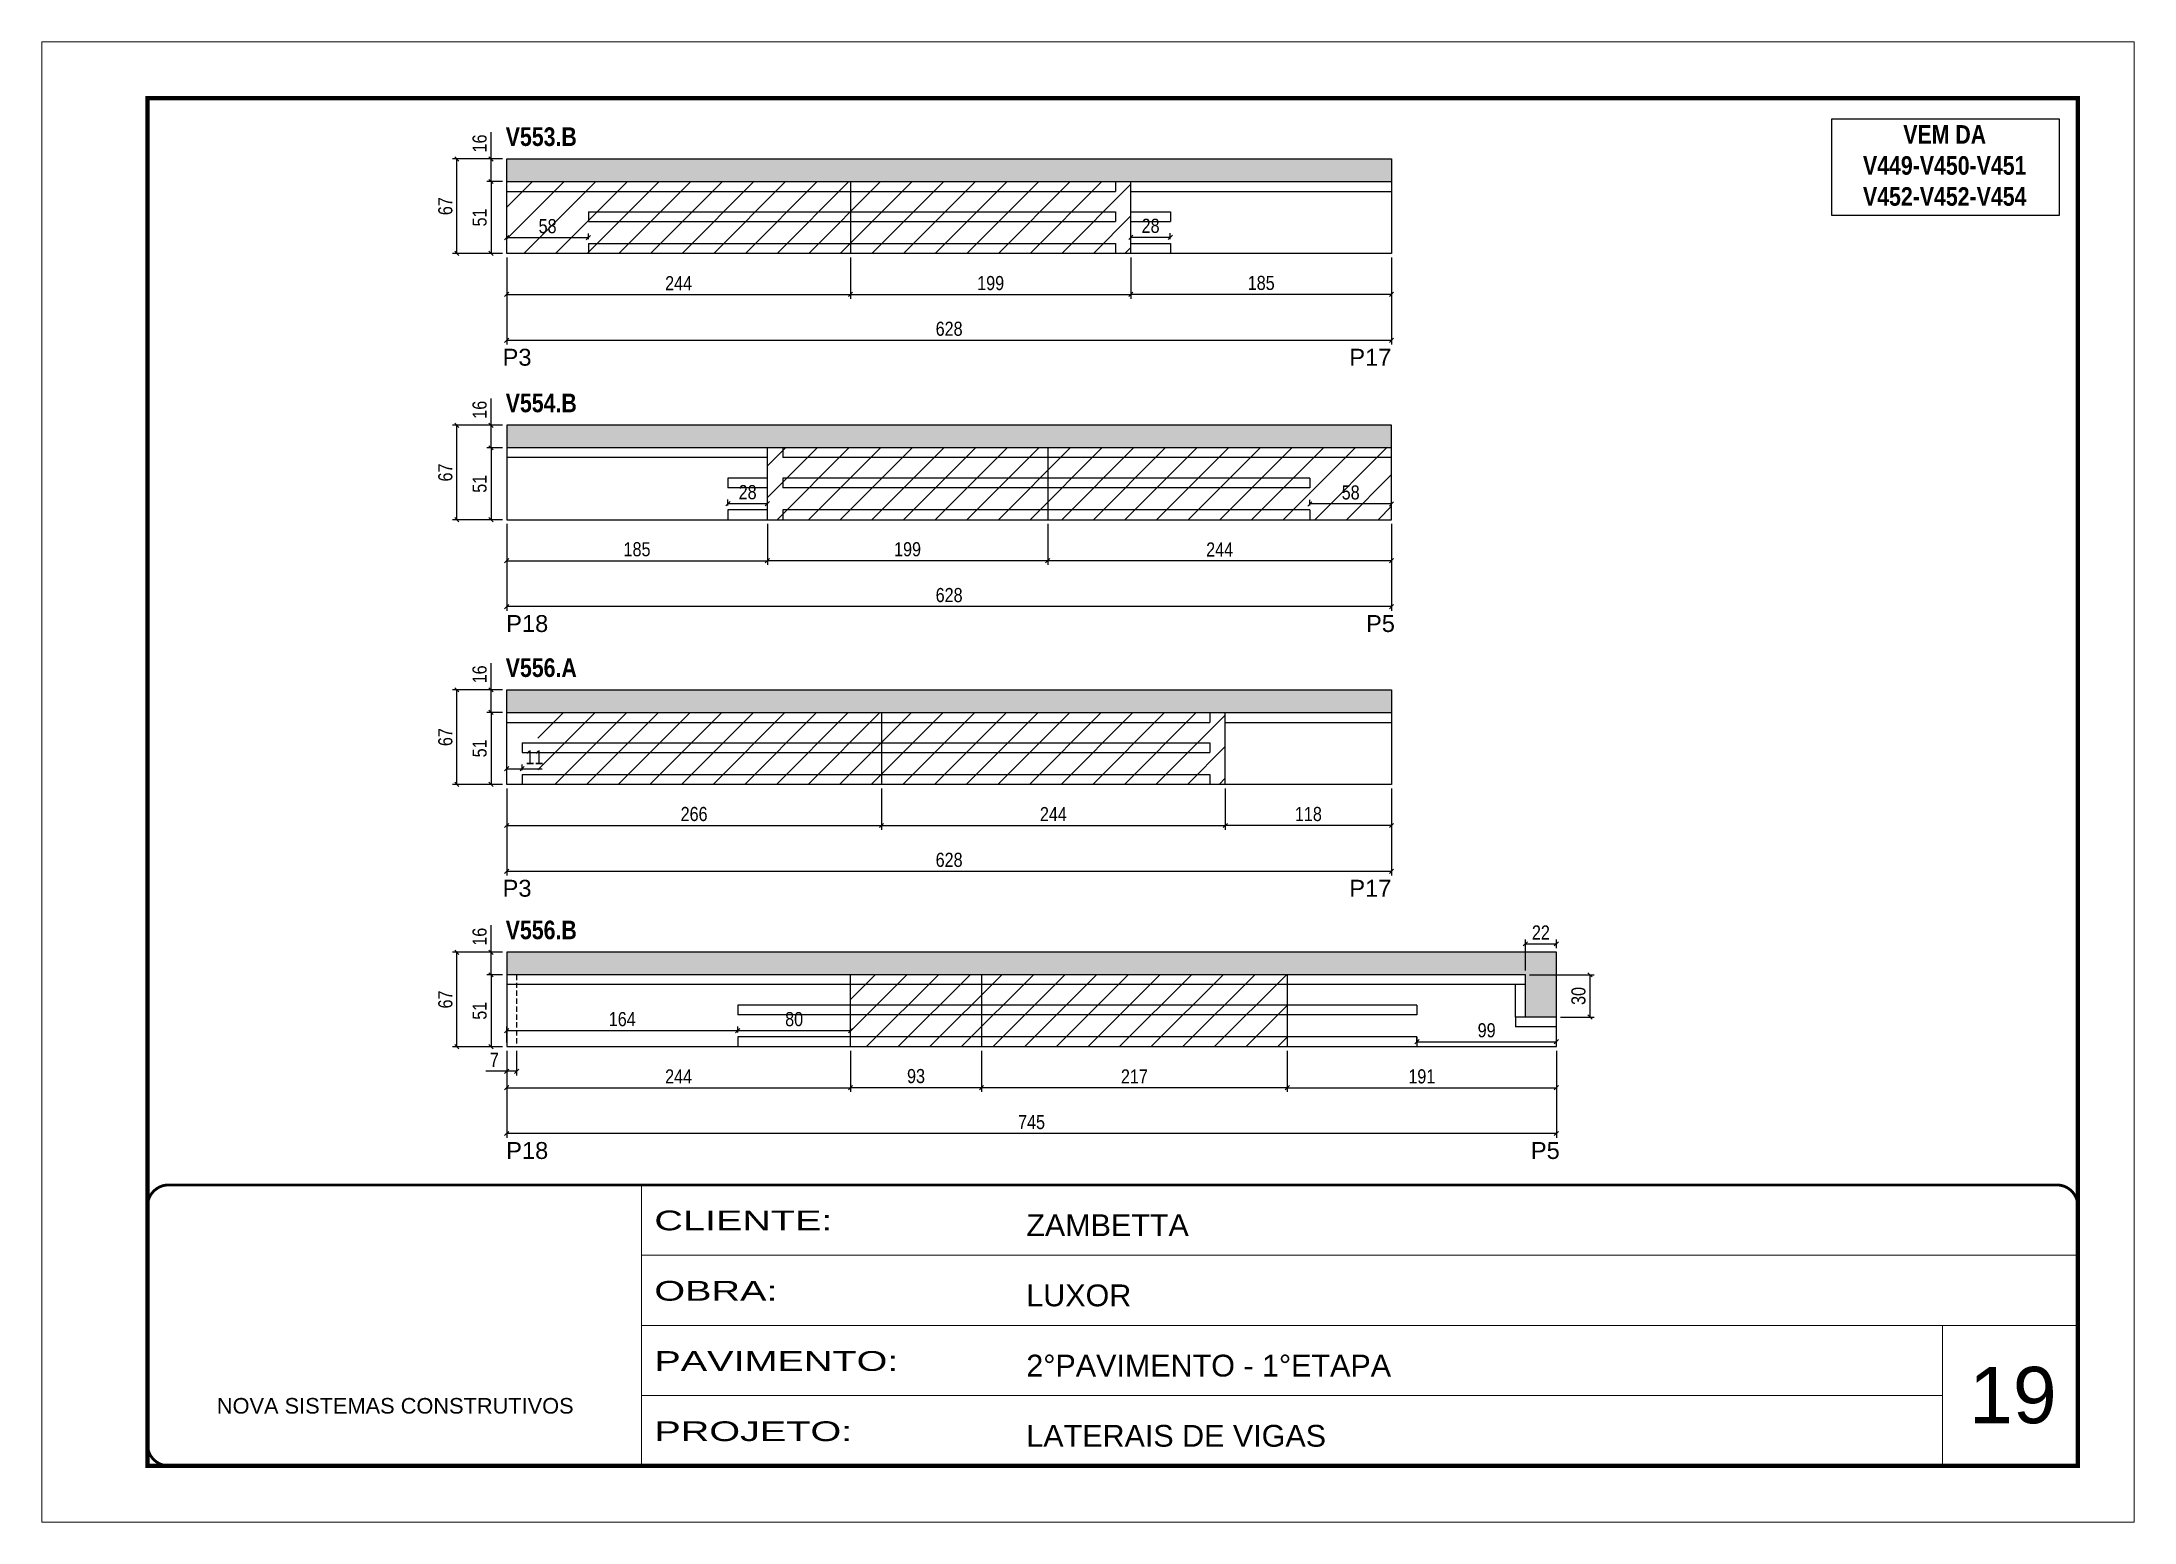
# Model space of a CAD drawing. Extents: x 3309 to 9563, y -2522 to 14608.
# Drawn here: x 6493 to 7978, y 8964 to 10014 of the extents above; entities that cross this region are included whole.
import ezdxf

# ---------------------------------------------------------------- set-up
doc = ezdxf.new("R2010")
doc.units = 0
doc.header["$PDMODE"] = 35
doc.header["$PDSIZE"] = -10
for name, pattern in [('CONTINUO', [0]), ('DASHED', [0.75, 0.5, -0.25]), ('HIDDEN', [0.375, 0.25, -0.125])]:
    doc.linetypes.add(name, pattern=pattern)
for name, color, linetype in [('5', 5, 'Continuous'), ('COTA', 241, 'Continuous'), ('NOMENCLATURA', 7, 'Continuous'), ('Painéis', 200, 'Continuous'), ('SARR_2.2x7', 40, 'Continuous')]:
    doc.layers.add(name, color=color, linetype=linetype)
for name, color, linetype, lineweight in [('CARIMBO', 255, 'Continuous', 9), ('Folhas', 255, 'Continuous', 9), ('Hachura', 251, 'Continuous', 9), ('SARRAFO DE PRESSAO', 251, 'DASHED', 9)]:
    doc.layers.add(name, color=color, linetype=linetype, lineweight=lineweight)
doc.styles.add('ARIAL', font='arial.ttf')
doc.styles.add('COTA TECNICA', font='techl___.ttf', dxfattribs={"height": 10})
doc.styles.get("Standard").update_dxf_attribs({"font": 'arial.ttf'})
doc.styles.add('TECNICA', font='techb___.ttf', dxfattribs={"height": 10})
doc.styles.add('Tecnologia', font='')
doc.styles.get('Tecnologia').set_extended_font_data('Forgotten Futurist')
doc.dimstyles.new('PAINEL', dxfattribs={"dimtxt": 10, "dimasz": 3, "dimexe": 3, "dimexo": 3, "dimgap": 3, "dimtad": 1, "dimdec": 1, "dimzin": 12, "dimdsep": 46, "dimtxsty": 'COTA TECNICA', "dimblk1": 'OBLIQUE', "dimblk2": 'OBLIQUE', "dimsah": 1, "dimcen": 0.9, "dimclrd": 4, "dimclre": 4, "dimclrt": 240, "dimadec": 1, "dimazin": 3, "dimtfac": 1, "dimtdec": 1, "dimtmove": 0, "dimatfit": 3, "dimfxl": 1, "dimtolj": 1, "dimtzin": 12, "dimarcsym": 0})

msp = doc.modelspace()

# ---------------------------------------------------------------- texts
at = {"layer": '5', "linetype": 'Continuous'}
for s, rotation, p in [('P3', 359.99996, (6819.92, 9783.86)), ('P17', 359.99996, (7420.86, 9783.86)), ('P18', 0.00004, (6822.45, 9594.96)), ('P5', 0.00004, (7432.71, 9594.96)), ('P3', 359.99996, (6819.92, 9407.19)), ('P17', 359.99996, (7420.86, 9407.19)), ('P18', 0.00004, (6822.45, 9221.16)), ('P5', 0.00004, (7549.71, 9221.16))]:
    msp.add_text(s, height=12, rotation=rotation, dxfattribs=at).set_placement(p)
at = {"layer": 'CARIMBO', "style": 'ARIAL'}
msp.add_text('19', height=40, dxfattribs=at).set_placement((7860.73, 9033.7))
at = {"layer": 'NOMENCLATURA', "style": 'TECNICA'}
for s, p in [('V553.B', (6822.11, 9939.72)), ('V554.B', (6822.11, 9750.83)), ('V556.A', (6822.11, 9563.06)), ('V556.B', (6822.11, 9377.02))]:
    msp.add_text(s, height=13.2, dxfattribs=at).set_placement(p)
at = {"layer": 'NOMENCLATURA', "insert": (7843.41, 9954.51), "char_height": 13.2, "attachment_point": 2, "style": 'TECNICA'}
msp.add_mtext_dynamic_manual_height_columns('VEM DA\\PV449-V450-V451 V452-V452-V454', width=182.9122, gutter_width=1, heights=[0], dxfattribs=at)

# ---------------------------------------------------------------- blocks, each defined once
blk = doc.blocks.new('9999999999')
at = {"color": 30, "linetype": 'CONTINUO'}
for p, q in [((98564.6, 34230.2), (98564.6, 34429.4)), ((98564.6, 34379.6), (99584, 34379.6)), ((98564.6, 34329.8), (99488, 34329.8)), ((99584, 34329.8), (99488, 34329.8)), ((99488, 34329.8), (99488, 34230.2)), ((98564.6, 34280), (99488, 34280))]:
    blk.add_line(p, q, dxfattribs=at)
at = {"color": 30, "linetype": 'CONTINUO', "const_width": 2}
blk.add_lwpolyline([(99584, 34230.2), (99584, 34414.4, 0.414214), (99569, 34429.4), (98229, 34429.4, 0.414214), (98214, 34414.4), (98214, 34245.2, 0.414214), (98229, 34230.2), (99584, 34230.2)], format="xyb", dxfattribs=at)
at = {"layer": 'Folhas'}
blk.add_lwpolyline([(98139, 34190.2), (99624, 34190.2), (99624, 35240.2), (98139, 35240.2)], close=True, dxfattribs=at)
at = {"layer": 'Folhas', "color": 30, "const_width": 3}
blk.add_lwpolyline([(98214, 34230.2), (99584, 34230.2), (99584, 35200.2), (98214, 35200.2)], close=True, dxfattribs=at)
at = {"color": 7, "linetype": 'Continuous', "ltscale": 5, "style": 'ARIAL'}
for s, height, p in [('ZAMBETTA', 15.48, (98837.7, 34393.1)), ('LUXOR', 15.48, (98837.7, 34343.3)), ('2°PAVIMENTO - 1°ETAPA', 15.483, (98837.7, 34293.5)), ('NOVA SISTEMAS CONSTRUTIVOS', 11.059, (98263.2, 34267.2)), ('LATERAIS DE VIGAS', 15.483, (98837.7, 34243.7))]:
    blk.add_text(s, height=height, dxfattribs=at).set_placement(p)
at = {"layer": 'Folhas', "color": 7, "style": 'Tecnologia', "width": 1.5}
for s, p in [('CLIENTE:', (98573.7, 34397.2)), ('OBRA:', (98573.7, 34347.3)), ('PAVIMENTO:', (98573.7, 34297.5)), ('PROJETO:', (98573.7, 34247.7))]:
    blk.add_text(s, height=14, dxfattribs=at).set_placement(p)
blk = doc.blocks.new('_Oblique')
at = {"color": 0, "linetype": 'ByBlock', "lineweight": -2}
blk.add_line((-0.5, -0.5), (0.5, 0.5), dxfattribs=at)
blk = doc.blocks.new('*D1543')
at = {"layer": 'COTA', "color": 4, "lineweight": -2, "transparency": 16777216}
for p, q in [((6822.8, 9860.5), (6822.8, 9798.9)), ((7450.8, 9860.5), (7450.8, 9798.9)), ((6822.8, 9801.9), (7450.8, 9801.9))]:
    blk.add_line(p, q, dxfattribs=at)
at = {"layer": 'Defpoints', "color": 0, "transparency": 16777216}
for p in [(6822.8, 9863.5), (7450.8, 9863.5), (7450.8, 9801.9)]:
    blk.add_point(p, dxfattribs=at)
at = {"layer": 'COTA', "color": 4, "lineweight": -2, "transparency": 16777216, "xscale": 3, "yscale": 3, "zscale": 3, "rotation": 180}
blk.add_blockref('_Oblique', (6822.8, 9801.9), dxfattribs=at)
at = {"layer": 'COTA', "color": 4, "lineweight": -2, "transparency": 16777216, "xscale": 3, "yscale": 3, "zscale": 3}
blk.add_blockref('_Oblique', (7450.8, 9801.9), dxfattribs=at)
at = {"layer": 'COTA', "color": 240, "transparency": 16777216, "insert": (7136.8, 9810), "char_height": 10, "attachment_point": 5, "style": 'COTA TECNICA'}
blk.add_mtext('\\A1;628', dxfattribs=at)
blk = doc.blocks.new('*D1544')
at = {"layer": 'COTA', "color": 4, "lineweight": -2, "transparency": 16777216}
for p, q in [((6822.8, 9860.5), (6822.8, 9831.4)), ((7066.8, 9860.5), (7066.8, 9831.4)), ((6822.8, 9834.4), (7066.8, 9834.4))]:
    blk.add_line(p, q, dxfattribs=at)
at = {"layer": 'Defpoints', "color": 0, "transparency": 16777216}
for p in [(6822.8, 9863.5), (7066.8, 9863.5), (7066.8, 9834.4)]:
    blk.add_point(p, dxfattribs=at)
at = {"layer": 'COTA', "color": 4, "lineweight": -2, "transparency": 16777216, "xscale": 3, "yscale": 3, "zscale": 3, "rotation": 180}
blk.add_blockref('_Oblique', (6822.8, 9834.4), dxfattribs=at)
at = {"layer": 'COTA', "color": 4, "lineweight": -2, "transparency": 16777216, "xscale": 3, "yscale": 3, "zscale": 3}
blk.add_blockref('_Oblique', (7066.8, 9834.4), dxfattribs=at)
at = {"layer": 'COTA', "color": 240, "transparency": 16777216, "insert": (6944.8, 9842.4), "char_height": 10, "attachment_point": 5, "style": 'COTA TECNICA'}
blk.add_mtext('\\A1;244', dxfattribs=at)
blk = doc.blocks.new('*D1545')
at = {"layer": 'COTA', "color": 4, "lineweight": -2, "transparency": 16777216}
for p, q in [((7066.8, 9860.5), (7066.8, 9831.4)), ((7265.8, 9860.5), (7265.8, 9831.4)), ((7066.8, 9834.4), (7265.8, 9834.4))]:
    blk.add_line(p, q, dxfattribs=at)
at = {"layer": 'Defpoints', "color": 0, "transparency": 16777216}
for p in [(7066.8, 9863.5), (7265.8, 9863.5), (7265.8, 9834.4)]:
    blk.add_point(p, dxfattribs=at)
at = {"layer": 'COTA', "color": 4, "lineweight": -2, "transparency": 16777216, "xscale": 3, "yscale": 3, "zscale": 3, "rotation": 180}
blk.add_blockref('_Oblique', (7066.8, 9834.4), dxfattribs=at)
at = {"layer": 'COTA', "color": 4, "lineweight": -2, "transparency": 16777216, "xscale": 3, "yscale": 3, "zscale": 3}
blk.add_blockref('_Oblique', (7265.8, 9834.4), dxfattribs=at)
at = {"layer": 'COTA', "color": 240, "transparency": 16777216, "insert": (7166.3, 9842.4), "char_height": 10, "attachment_point": 5, "style": 'COTA TECNICA'}
blk.add_mtext('\\A1;199', dxfattribs=at)
blk = doc.blocks.new('*D1546')
at = {"layer": 'COTA', "color": 4, "lineweight": -2, "transparency": 16777216}
for p, q in [((7265.8, 9860.5), (7265.8, 9831.4)), ((7450.8, 9860.5), (7450.8, 9831.4)), ((7450.8, 9834.4), (7265.8, 9834.4))]:
    blk.add_line(p, q, dxfattribs=at)
at = {"layer": 'Defpoints', "color": 0, "transparency": 16777216}
for p in [(7265.8, 9863.5), (7450.8, 9863.5), (7265.8, 9834.4)]:
    blk.add_point(p, dxfattribs=at)
at = {"layer": 'COTA', "color": 4, "lineweight": -2, "transparency": 16777216, "xscale": 3, "yscale": 3, "zscale": 3, "rotation": 180}
blk.add_blockref('_Oblique', (7265.8, 9834.4), dxfattribs=at)
at = {"layer": 'COTA', "color": 4, "lineweight": -2, "transparency": 16777216, "xscale": 3, "yscale": 3, "zscale": 3}
blk.add_blockref('_Oblique', (7450.8, 9834.4), dxfattribs=at)
at = {"layer": 'COTA', "color": 240, "transparency": 16777216, "insert": (7358.3, 9842.5), "char_height": 10, "attachment_point": 5, "style": 'COTA TECNICA'}
blk.add_mtext('\\A1;185', dxfattribs=at)
blk = doc.blocks.new('*D1547')
at = {"layer": 'COTA', "color": 4, "lineweight": -2, "transparency": 16777216}
for p, q in [((6822.8, 9866.5), (6822.8, 9877.7)), ((6880.8, 9873.5), (6880.8, 9877.7)), ((6822.8, 9874.7), (6880.8, 9874.7))]:
    blk.add_line(p, q, dxfattribs=at)
at = {"layer": 'Defpoints', "color": 0, "transparency": 16777216}
for p in [(6822.8, 9863.5), (6880.8, 9874.7), (6880.8, 9870.5)]:
    blk.add_point(p, dxfattribs=at)
at = {"layer": 'COTA', "color": 4, "lineweight": -2, "transparency": 16777216, "xscale": 3, "yscale": 3, "zscale": 3, "rotation": 180}
blk.add_blockref('_Oblique', (6822.8, 9874.7), dxfattribs=at)
at = {"layer": 'COTA', "color": 4, "lineweight": -2, "transparency": 16777216, "xscale": 3, "yscale": 3, "zscale": 3}
blk.add_blockref('_Oblique', (6880.8, 9874.7), dxfattribs=at)
at = {"layer": 'COTA', "color": 240, "transparency": 16777216, "insert": (6851.8, 9882.8), "char_height": 10, "attachment_point": 5, "style": 'COTA TECNICA'}
blk.add_mtext('\\A1;58', dxfattribs=at)
blk = doc.blocks.new('*D1548')
at = {"layer": 'COTA', "color": 4, "lineweight": -2, "transparency": 16777216}
for p, q in [((7265.8, 9873.5), (7265.8, 9877.9)), ((7293.8, 9873.5), (7293.8, 9877.9)), ((7293.8, 9874.9), (7265.8, 9874.9))]:
    blk.add_line(p, q, dxfattribs=at)
at = {"layer": 'Defpoints', "color": 0, "transparency": 16777216}
for p in [(7265.8, 9874.9), (7265.8, 9870.5), (7293.8, 9870.5)]:
    blk.add_point(p, dxfattribs=at)
at = {"layer": 'COTA', "color": 4, "lineweight": -2, "transparency": 16777216, "xscale": 3, "yscale": 3, "zscale": 3, "rotation": 180}
blk.add_blockref('_Oblique', (7265.8, 9874.9), dxfattribs=at)
at = {"layer": 'COTA', "color": 4, "lineweight": -2, "transparency": 16777216, "xscale": 3, "yscale": 3, "zscale": 3}
blk.add_blockref('_Oblique', (7293.8, 9874.9), dxfattribs=at)
at = {"layer": 'COTA', "color": 240, "transparency": 16777216, "insert": (7279.8, 9883), "char_height": 10, "attachment_point": 5, "style": 'COTA TECNICA'}
blk.add_mtext('\\A1;28', dxfattribs=at)
blk = doc.blocks.new('*D1549')
at = {"layer": 'COTA', "color": 4, "lineweight": -2, "transparency": 16777216}
for p, q in [((6819.8, 9914.5), (6808.7, 9914.5)), ((6811.7, 9914.5), (6811.7, 9863.5)), ((6819.8, 9863.5), (6808.7, 9863.5))]:
    blk.add_line(p, q, dxfattribs=at)
at = {"layer": 'Defpoints', "color": 0, "transparency": 16777216}
for p in [(6822.8, 9914.5), (6811.7, 9863.5), (6822.8, 9863.5)]:
    blk.add_point(p, dxfattribs=at)
at = {"layer": 'COTA', "color": 4, "lineweight": -2, "transparency": 16777216, "xscale": 3, "yscale": 3, "zscale": 3}
for p, rotation in [((6811.7, 9914.5), 90), ((6811.7, 9863.5), 270)]:
    blk.add_blockref('_Oblique', p, dxfattribs=dict(at, rotation=rotation))
at = {"layer": 'COTA', "color": 240, "transparency": 16777216, "insert": (6803.6, 9889), "char_height": 10, "attachment_point": 5, "rotation": 90, "style": 'COTA TECNICA'}
blk.add_mtext('\\A1;51', dxfattribs=at)
blk = doc.blocks.new('*D1550')
at = {"layer": 'COTA', "color": 4, "lineweight": -2, "transparency": 16777216}
for p, q in [((6811.7, 9930.5), (6811.7, 9949.6)), ((6819.8, 9930.5), (6808.7, 9930.5)), ((6811.7, 9914.5), (6811.7, 9930.5)), ((6819.8, 9914.5), (6808.7, 9914.5))]:
    blk.add_line(p, q, dxfattribs=at)
at = {"layer": 'Defpoints', "color": 0, "transparency": 16777216}
for p in [(6811.7, 9930.5), (6822.8, 9930.5), (6822.8, 9914.5)]:
    blk.add_point(p, dxfattribs=at)
at = {"layer": 'COTA', "color": 4, "lineweight": -2, "transparency": 16777216, "xscale": 3, "yscale": 3, "zscale": 3}
for p, rotation in [((6811.7, 9930.5), 90), ((6811.7, 9914.5), 270)]:
    blk.add_blockref('_Oblique', p, dxfattribs=dict(at, rotation=rotation))
at = {"layer": 'COTA', "color": 240, "transparency": 16777216, "insert": (6803.6, 9941.5), "char_height": 10, "attachment_point": 5, "rotation": 90, "style": 'COTA TECNICA'}
blk.add_mtext('\\A1;16', dxfattribs=at)
blk = doc.blocks.new('*D1551')
at = {"layer": 'COTA', "color": 4, "lineweight": -2, "transparency": 16777216}
for p, q in [((6819.8, 9930.5), (6784.4, 9930.5)), ((6787.4, 9863.5), (6787.4, 9930.5)), ((6819.8, 9863.5), (6784.4, 9863.5))]:
    blk.add_line(p, q, dxfattribs=at)
at = {"layer": 'Defpoints', "color": 0, "transparency": 16777216}
for p in [(6787.4, 9930.5), (6822.8, 9930.5), (6822.8, 9863.5)]:
    blk.add_point(p, dxfattribs=at)
at = {"layer": 'COTA', "color": 4, "lineweight": -2, "transparency": 16777216, "xscale": 3, "yscale": 3, "zscale": 3}
for p, rotation in [((6787.4, 9930.5), 90), ((6787.4, 9863.5), 270)]:
    blk.add_blockref('_Oblique', p, dxfattribs=dict(at, rotation=rotation))
at = {"layer": 'COTA', "color": 240, "transparency": 16777216, "insert": (6779.3, 9897), "char_height": 10, "attachment_point": 5, "rotation": 90, "style": 'COTA TECNICA'}
blk.add_mtext('\\A1;67', dxfattribs=at)
blk = doc.blocks.new('*D1555')
at = {"layer": 'COTA', "color": 4, "lineweight": -2, "transparency": 16777216}
for p, q in [((6822.8, 9671.6), (6822.8, 9610)), ((7450.8, 9671.6), (7450.8, 9610)), ((7450.8, 9613), (6822.8, 9613))]:
    blk.add_line(p, q, dxfattribs=at)
at = {"layer": 'Defpoints', "color": 0, "transparency": 16777216}
for p in [(6822.8, 9674.6), (7450.8, 9674.6), (6822.8, 9613)]:
    blk.add_point(p, dxfattribs=at)
at = {"layer": 'COTA', "color": 4, "lineweight": -2, "transparency": 16777216, "xscale": 3, "yscale": 3, "zscale": 3, "rotation": 180}
blk.add_blockref('_Oblique', (6822.8, 9613), dxfattribs=at)
at = {"layer": 'COTA', "color": 4, "lineweight": -2, "transparency": 16777216, "xscale": 3, "yscale": 3, "zscale": 3}
blk.add_blockref('_Oblique', (7450.8, 9613), dxfattribs=at)
at = {"layer": 'COTA', "color": 240, "transparency": 16777216, "insert": (7136.8, 9621.1), "char_height": 10, "attachment_point": 5, "style": 'COTA TECNICA'}
blk.add_mtext('\\A1;628', dxfattribs=at)
blk = doc.blocks.new('*D1552')
at = {"layer": 'COTA', "color": 4, "lineweight": -2, "transparency": 16777216}
for p, q in [((7206.8, 9671.6), (7206.8, 9642.5)), ((7450.8, 9671.6), (7450.8, 9642.5)), ((7450.8, 9645.5), (7206.8, 9645.5))]:
    blk.add_line(p, q, dxfattribs=at)
at = {"layer": 'Defpoints', "color": 0, "transparency": 16777216}
for p in [(7206.8, 9674.6), (7450.8, 9674.6), (7206.8, 9645.5)]:
    blk.add_point(p, dxfattribs=at)
at = {"layer": 'COTA', "color": 4, "lineweight": -2, "transparency": 16777216, "xscale": 3, "yscale": 3, "zscale": 3, "rotation": 180}
blk.add_blockref('_Oblique', (7206.8, 9645.5), dxfattribs=at)
at = {"layer": 'COTA', "color": 4, "lineweight": -2, "transparency": 16777216, "xscale": 3, "yscale": 3, "zscale": 3}
blk.add_blockref('_Oblique', (7450.8, 9645.5), dxfattribs=at)
at = {"layer": 'COTA', "color": 240, "transparency": 16777216, "insert": (7328.8, 9653.5), "char_height": 10, "attachment_point": 5, "style": 'COTA TECNICA'}
blk.add_mtext('\\A1;244', dxfattribs=at)
blk = doc.blocks.new('*D1553')
at = {"layer": 'COTA', "color": 4, "lineweight": -2, "transparency": 16777216}
for p, q in [((7007.8, 9671.6), (7007.8, 9642.5)), ((7206.8, 9671.6), (7206.8, 9642.5)), ((7206.8, 9645.5), (7007.8, 9645.5))]:
    blk.add_line(p, q, dxfattribs=at)
at = {"layer": 'Defpoints', "color": 0, "transparency": 16777216}
for p in [(7007.8, 9674.6), (7206.8, 9674.6), (7007.8, 9645.5)]:
    blk.add_point(p, dxfattribs=at)
at = {"layer": 'COTA', "color": 4, "lineweight": -2, "transparency": 16777216, "xscale": 3, "yscale": 3, "zscale": 3, "rotation": 180}
blk.add_blockref('_Oblique', (7007.8, 9645.5), dxfattribs=at)
at = {"layer": 'COTA', "color": 4, "lineweight": -2, "transparency": 16777216, "xscale": 3, "yscale": 3, "zscale": 3}
blk.add_blockref('_Oblique', (7206.8, 9645.5), dxfattribs=at)
at = {"layer": 'COTA', "color": 240, "transparency": 16777216, "insert": (7107.3, 9653.6), "char_height": 10, "attachment_point": 5, "style": 'COTA TECNICA'}
blk.add_mtext('\\A1;199', dxfattribs=at)
blk = doc.blocks.new('*D1554')
at = {"layer": 'COTA', "color": 4, "lineweight": -2, "transparency": 16777216}
for p, q in [((6822.8, 9671.6), (6822.8, 9642.5)), ((7007.8, 9671.6), (7007.8, 9642.5)), ((6822.8, 9645.5), (7007.8, 9645.5))]:
    blk.add_line(p, q, dxfattribs=at)
at = {"layer": 'Defpoints', "color": 0, "transparency": 16777216}
for p in [(6822.8, 9674.6), (7007.8, 9674.6), (7007.8, 9645.5)]:
    blk.add_point(p, dxfattribs=at)
at = {"layer": 'COTA', "color": 4, "lineweight": -2, "transparency": 16777216, "xscale": 3, "yscale": 3, "zscale": 3, "rotation": 180}
blk.add_blockref('_Oblique', (6822.8, 9645.5), dxfattribs=at)
at = {"layer": 'COTA', "color": 4, "lineweight": -2, "transparency": 16777216, "xscale": 3, "yscale": 3, "zscale": 3}
blk.add_blockref('_Oblique', (7007.8, 9645.5), dxfattribs=at)
at = {"layer": 'COTA', "color": 240, "transparency": 16777216, "insert": (6915.3, 9653.6), "char_height": 10, "attachment_point": 5, "style": 'COTA TECNICA'}
blk.add_mtext('\\A1;185', dxfattribs=at)
blk = doc.blocks.new('*D1556')
at = {"layer": 'COTA', "color": 4, "lineweight": -2, "transparency": 16777216}
for p, q in [((7392.8, 9684.6), (7392.8, 9688.8)), ((7450.8, 9685.8), (7392.8, 9685.8)), ((7450.8, 9677.6), (7450.8, 9688.8))]:
    blk.add_line(p, q, dxfattribs=at)
at = {"layer": 'Defpoints', "color": 0, "transparency": 16777216}
for p in [(7392.8, 9685.8), (7392.8, 9681.6), (7450.8, 9674.6)]:
    blk.add_point(p, dxfattribs=at)
at = {"layer": 'COTA', "color": 4, "lineweight": -2, "transparency": 16777216, "xscale": 3, "yscale": 3, "zscale": 3, "rotation": 180}
blk.add_blockref('_Oblique', (7392.8, 9685.8), dxfattribs=at)
at = {"layer": 'COTA', "color": 4, "lineweight": -2, "transparency": 16777216, "xscale": 3, "yscale": 3, "zscale": 3}
blk.add_blockref('_Oblique', (7450.8, 9685.8), dxfattribs=at)
at = {"layer": 'COTA', "color": 240, "transparency": 16777216, "insert": (7421.8, 9693.9), "char_height": 10, "attachment_point": 5, "style": 'COTA TECNICA'}
blk.add_mtext('\\A1;58', dxfattribs=at)
blk = doc.blocks.new('*D1557')
at = {"layer": 'COTA', "color": 4, "lineweight": -2, "transparency": 16777216}
for p, q in [((6979.8, 9684.6), (6979.8, 9689)), ((6979.8, 9686), (7007.8, 9686)), ((7007.8, 9684.6), (7007.8, 9689))]:
    blk.add_line(p, q, dxfattribs=at)
at = {"layer": 'Defpoints', "color": 0, "transparency": 16777216}
for p in [(7007.8, 9686), (6979.8, 9681.6), (7007.8, 9681.6)]:
    blk.add_point(p, dxfattribs=at)
at = {"layer": 'COTA', "color": 4, "lineweight": -2, "transparency": 16777216, "xscale": 3, "yscale": 3, "zscale": 3, "rotation": 180}
blk.add_blockref('_Oblique', (6979.8, 9686), dxfattribs=at)
at = {"layer": 'COTA', "color": 4, "lineweight": -2, "transparency": 16777216, "xscale": 3, "yscale": 3, "zscale": 3}
blk.add_blockref('_Oblique', (7007.8, 9686), dxfattribs=at)
at = {"layer": 'COTA', "color": 240, "transparency": 16777216, "insert": (6993.8, 9694.1), "char_height": 10, "attachment_point": 5, "style": 'COTA TECNICA'}
blk.add_mtext('\\A1;28', dxfattribs=at)
blk = doc.blocks.new('*D1558')
at = {"layer": 'COTA', "color": 4, "lineweight": -2, "transparency": 16777216}
for p, q in [((6819.8, 9725.6), (6808.7, 9725.6)), ((6811.7, 9725.6), (6811.7, 9674.6)), ((6819.8, 9674.6), (6808.7, 9674.6))]:
    blk.add_line(p, q, dxfattribs=at)
at = {"layer": 'Defpoints', "color": 0, "transparency": 16777216}
for p in [(6822.8, 9725.6), (6811.7, 9674.6), (6822.8, 9674.6)]:
    blk.add_point(p, dxfattribs=at)
at = {"layer": 'COTA', "color": 4, "lineweight": -2, "transparency": 16777216, "xscale": 3, "yscale": 3, "zscale": 3}
for p, rotation in [((6811.7, 9725.6), 90), ((6811.7, 9674.6), 270)]:
    blk.add_blockref('_Oblique', p, dxfattribs=dict(at, rotation=rotation))
at = {"layer": 'COTA', "color": 240, "transparency": 16777216, "insert": (6803.6, 9700.1), "char_height": 10, "attachment_point": 5, "rotation": 90, "style": 'COTA TECNICA'}
blk.add_mtext('\\A1;51', dxfattribs=at)
blk = doc.blocks.new('*D1559')
at = {"layer": 'COTA', "color": 4, "lineweight": -2, "transparency": 16777216}
for p, q in [((6811.7, 9741.6), (6811.7, 9760.7)), ((6819.8, 9741.6), (6808.7, 9741.6)), ((6811.7, 9725.6), (6811.7, 9741.6)), ((6819.8, 9725.6), (6808.7, 9725.6))]:
    blk.add_line(p, q, dxfattribs=at)
at = {"layer": 'Defpoints', "color": 0, "transparency": 16777216}
for p in [(6811.7, 9741.6), (6822.8, 9741.6), (6822.8, 9725.6)]:
    blk.add_point(p, dxfattribs=at)
at = {"layer": 'COTA', "color": 4, "lineweight": -2, "transparency": 16777216, "xscale": 3, "yscale": 3, "zscale": 3}
for p, rotation in [((6811.7, 9741.6), 90), ((6811.7, 9725.6), 270)]:
    blk.add_blockref('_Oblique', p, dxfattribs=dict(at, rotation=rotation))
at = {"layer": 'COTA', "color": 240, "transparency": 16777216, "insert": (6803.6, 9752.6), "char_height": 10, "attachment_point": 5, "rotation": 90, "style": 'COTA TECNICA'}
blk.add_mtext('\\A1;16', dxfattribs=at)
blk = doc.blocks.new('*D1560')
at = {"layer": 'COTA', "color": 4, "lineweight": -2, "transparency": 16777216}
for p, q in [((6819.8, 9741.6), (6784.4, 9741.6)), ((6787.4, 9674.6), (6787.4, 9741.6)), ((6819.8, 9674.6), (6784.4, 9674.6))]:
    blk.add_line(p, q, dxfattribs=at)
at = {"layer": 'Defpoints', "color": 0, "transparency": 16777216}
for p in [(6787.4, 9741.6), (6822.8, 9741.6), (6822.8, 9674.6)]:
    blk.add_point(p, dxfattribs=at)
at = {"layer": 'COTA', "color": 4, "lineweight": -2, "transparency": 16777216, "xscale": 3, "yscale": 3, "zscale": 3}
for p, rotation in [((6787.4, 9741.6), 90), ((6787.4, 9674.6), 270)]:
    blk.add_blockref('_Oblique', p, dxfattribs=dict(at, rotation=rotation))
at = {"layer": 'COTA', "color": 240, "transparency": 16777216, "insert": (6779.3, 9708.1), "char_height": 10, "attachment_point": 5, "rotation": 90, "style": 'COTA TECNICA'}
blk.add_mtext('\\A1;67', dxfattribs=at)
blk = doc.blocks.new('*D1564')
at = {"layer": 'COTA', "color": 4, "lineweight": -2, "transparency": 16777216}
for p, q in [((6822.8, 9483.9), (6822.8, 9422.2)), ((7450.8, 9483.9), (7450.8, 9422.2)), ((6822.8, 9425.2), (7450.8, 9425.2))]:
    blk.add_line(p, q, dxfattribs=at)
at = {"layer": 'Defpoints', "color": 0, "transparency": 16777216}
for p in [(6822.8, 9486.9), (7450.8, 9486.9), (7450.8, 9425.2)]:
    blk.add_point(p, dxfattribs=at)
at = {"layer": 'COTA', "color": 4, "lineweight": -2, "transparency": 16777216, "xscale": 3, "yscale": 3, "zscale": 3, "rotation": 180}
blk.add_blockref('_Oblique', (6822.8, 9425.2), dxfattribs=at)
at = {"layer": 'COTA', "color": 4, "lineweight": -2, "transparency": 16777216, "xscale": 3, "yscale": 3, "zscale": 3}
blk.add_blockref('_Oblique', (7450.8, 9425.2), dxfattribs=at)
at = {"layer": 'COTA', "color": 240, "transparency": 16777216, "insert": (7136.8, 9433.3), "char_height": 10, "attachment_point": 5, "style": 'COTA TECNICA'}
blk.add_mtext('\\A1;628', dxfattribs=at)
blk = doc.blocks.new('*D1561')
at = {"layer": 'COTA', "color": 4, "lineweight": -2, "transparency": 16777216}
for p, q in [((6822.8, 9483.9), (6822.8, 9454.7)), ((7088.8, 9483.9), (7088.8, 9454.7)), ((6822.8, 9457.7), (7088.8, 9457.7))]:
    blk.add_line(p, q, dxfattribs=at)
at = {"layer": 'Defpoints', "color": 0, "transparency": 16777216}
for p in [(6822.8, 9486.9), (7088.8, 9486.9), (7088.8, 9457.7)]:
    blk.add_point(p, dxfattribs=at)
at = {"layer": 'COTA', "color": 4, "lineweight": -2, "transparency": 16777216, "xscale": 3, "yscale": 3, "zscale": 3, "rotation": 180}
blk.add_blockref('_Oblique', (6822.8, 9457.7), dxfattribs=at)
at = {"layer": 'COTA', "color": 4, "lineweight": -2, "transparency": 16777216, "xscale": 3, "yscale": 3, "zscale": 3}
blk.add_blockref('_Oblique', (7088.8, 9457.7), dxfattribs=at)
at = {"layer": 'COTA', "color": 240, "transparency": 16777216, "insert": (6955.8, 9465.8), "char_height": 10, "attachment_point": 5, "style": 'COTA TECNICA'}
blk.add_mtext('\\A1;266', dxfattribs=at)
blk = doc.blocks.new('*D1562')
at = {"layer": 'COTA', "color": 4, "lineweight": -2, "transparency": 16777216}
for p, q in [((7088.8, 9483.9), (7088.8, 9454.7)), ((7332.8, 9483.9), (7332.8, 9454.7)), ((7088.8, 9457.7), (7332.8, 9457.7))]:
    blk.add_line(p, q, dxfattribs=at)
at = {"layer": 'Defpoints', "color": 0, "transparency": 16777216}
for p in [(7088.8, 9486.9), (7332.8, 9486.9), (7332.8, 9457.7)]:
    blk.add_point(p, dxfattribs=at)
at = {"layer": 'COTA', "color": 4, "lineweight": -2, "transparency": 16777216, "xscale": 3, "yscale": 3, "zscale": 3, "rotation": 180}
blk.add_blockref('_Oblique', (7088.8, 9457.7), dxfattribs=at)
at = {"layer": 'COTA', "color": 4, "lineweight": -2, "transparency": 16777216, "xscale": 3, "yscale": 3, "zscale": 3}
blk.add_blockref('_Oblique', (7332.8, 9457.7), dxfattribs=at)
at = {"layer": 'COTA', "color": 240, "transparency": 16777216, "insert": (7210.8, 9465.8), "char_height": 10, "attachment_point": 5, "style": 'COTA TECNICA'}
blk.add_mtext('\\A1;244', dxfattribs=at)
blk = doc.blocks.new('*D1563')
at = {"layer": 'COTA', "color": 4, "lineweight": -2, "transparency": 16777216}
for p, q in [((7332.8, 9483.9), (7332.8, 9454.7)), ((7450.8, 9483.9), (7450.8, 9454.7)), ((7450.8, 9457.7), (7332.8, 9457.7))]:
    blk.add_line(p, q, dxfattribs=at)
at = {"layer": 'Defpoints', "color": 0, "transparency": 16777216}
for p in [(7332.8, 9486.9), (7450.8, 9486.9), (7332.8, 9457.7)]:
    blk.add_point(p, dxfattribs=at)
at = {"layer": 'COTA', "color": 4, "lineweight": -2, "transparency": 16777216, "xscale": 3, "yscale": 3, "zscale": 3, "rotation": 180}
blk.add_blockref('_Oblique', (7332.8, 9457.7), dxfattribs=at)
at = {"layer": 'COTA', "color": 4, "lineweight": -2, "transparency": 16777216, "xscale": 3, "yscale": 3, "zscale": 3}
blk.add_blockref('_Oblique', (7450.8, 9457.7), dxfattribs=at)
at = {"layer": 'COTA', "color": 240, "transparency": 16777216, "insert": (7391.8, 9465.8), "char_height": 10, "attachment_point": 5, "style": 'COTA TECNICA'}
blk.add_mtext('\\A1;118', dxfattribs=at)
blk = doc.blocks.new('*D1568')
at = {"layer": 'COTA', "color": 4, "lineweight": -2, "transparency": 16777216}
for p, q in [((6822.8, 9489.9), (6822.8, 9501)), ((6822.8, 9498), (6833.8, 9498)), ((6833.8, 9496.9), (6833.8, 9501)), ((6833.8, 9498), (6847.9, 9498))]:
    blk.add_line(p, q, dxfattribs=at)
at = {"layer": 'Defpoints', "color": 0, "transparency": 16777216}
for p in [(6833.8, 9498), (6833.8, 9493.9), (6822.8, 9486.9)]:
    blk.add_point(p, dxfattribs=at)
at = {"layer": 'COTA', "color": 4, "lineweight": -2, "transparency": 16777216, "xscale": 3, "yscale": 3, "zscale": 3, "rotation": 180}
blk.add_blockref('_Oblique', (6822.8, 9498), dxfattribs=at)
at = {"layer": 'COTA', "color": 4, "lineweight": -2, "transparency": 16777216, "xscale": 3, "yscale": 3, "zscale": 3}
blk.add_blockref('_Oblique', (6833.8, 9498), dxfattribs=at)
at = {"layer": 'COTA', "color": 240, "transparency": 16777216, "insert": (6842.4, 9506.1), "char_height": 10, "attachment_point": 5, "style": 'COTA TECNICA'}
blk.add_mtext('\\A1;11', dxfattribs=at)
blk = doc.blocks.new('*D1565')
at = {"layer": 'COTA', "color": 4, "lineweight": -2, "transparency": 16777216}
for p, q in [((6819.8, 9537.9), (6808.7, 9537.9)), ((6811.7, 9537.9), (6811.7, 9486.9)), ((6819.8, 9486.9), (6808.7, 9486.9))]:
    blk.add_line(p, q, dxfattribs=at)
at = {"layer": 'Defpoints', "color": 0, "transparency": 16777216}
for p in [(6822.8, 9537.9), (6811.7, 9486.9), (6822.8, 9486.9)]:
    blk.add_point(p, dxfattribs=at)
at = {"layer": 'COTA', "color": 4, "lineweight": -2, "transparency": 16777216, "xscale": 3, "yscale": 3, "zscale": 3}
for p, rotation in [((6811.7, 9537.9), 90), ((6811.7, 9486.9), 270)]:
    blk.add_blockref('_Oblique', p, dxfattribs=dict(at, rotation=rotation))
at = {"layer": 'COTA', "color": 240, "transparency": 16777216, "insert": (6803.6, 9512.4), "char_height": 10, "attachment_point": 5, "rotation": 90, "style": 'COTA TECNICA'}
blk.add_mtext('\\A1;51', dxfattribs=at)
blk = doc.blocks.new('*D1566')
at = {"layer": 'COTA', "color": 4, "lineweight": -2, "transparency": 16777216}
for p, q in [((6811.7, 9553.9), (6811.7, 9572.9)), ((6819.8, 9553.9), (6808.7, 9553.9)), ((6811.7, 9537.9), (6811.7, 9553.9)), ((6819.8, 9537.9), (6808.7, 9537.9))]:
    blk.add_line(p, q, dxfattribs=at)
at = {"layer": 'Defpoints', "color": 0, "transparency": 16777216}
for p in [(6811.7, 9553.9), (6822.8, 9553.9), (6822.8, 9537.9)]:
    blk.add_point(p, dxfattribs=at)
at = {"layer": 'COTA', "color": 4, "lineweight": -2, "transparency": 16777216, "xscale": 3, "yscale": 3, "zscale": 3}
for p, rotation in [((6811.7, 9553.9), 90), ((6811.7, 9537.9), 270)]:
    blk.add_blockref('_Oblique', p, dxfattribs=dict(at, rotation=rotation))
at = {"layer": 'COTA', "color": 240, "transparency": 16777216, "insert": (6803.6, 9564.9), "char_height": 10, "attachment_point": 5, "rotation": 90, "style": 'COTA TECNICA'}
blk.add_mtext('\\A1;16', dxfattribs=at)
blk = doc.blocks.new('*D1567')
at = {"layer": 'COTA', "color": 4, "lineweight": -2, "transparency": 16777216}
for p, q in [((6819.8, 9553.9), (6784.4, 9553.9)), ((6787.4, 9486.9), (6787.4, 9553.9)), ((6819.8, 9486.9), (6784.4, 9486.9))]:
    blk.add_line(p, q, dxfattribs=at)
at = {"layer": 'Defpoints', "color": 0, "transparency": 16777216}
for p in [(6787.4, 9553.9), (6822.8, 9553.9), (6822.8, 9486.9)]:
    blk.add_point(p, dxfattribs=at)
at = {"layer": 'COTA', "color": 4, "lineweight": -2, "transparency": 16777216, "xscale": 3, "yscale": 3, "zscale": 3}
for p, rotation in [((6787.4, 9553.9), 90), ((6787.4, 9486.9), 270)]:
    blk.add_blockref('_Oblique', p, dxfattribs=dict(at, rotation=rotation))
at = {"layer": 'COTA', "color": 240, "transparency": 16777216, "insert": (6779.3, 9520.4), "char_height": 10, "attachment_point": 5, "rotation": 90, "style": 'COTA TECNICA'}
blk.add_mtext('\\A1;67', dxfattribs=at)
blk = doc.blocks.new('*D1569')
at = {"layer": 'COTA', "color": 4, "lineweight": -2, "transparency": 16777216}
for p, q in [((6822.8, 9297.8), (6822.8, 9236.2)), ((7567.8, 9297.8), (7567.8, 9236.2)), ((7567.8, 9239.2), (6822.8, 9239.2))]:
    blk.add_line(p, q, dxfattribs=at)
at = {"layer": 'Defpoints', "color": 0, "transparency": 16777216}
for p in [(6822.8, 9300.8), (7567.8, 9300.8), (6822.8, 9239.2)]:
    blk.add_point(p, dxfattribs=at)
at = {"layer": 'COTA', "color": 4, "lineweight": -2, "transparency": 16777216, "xscale": 3, "yscale": 3, "zscale": 3, "rotation": 180}
blk.add_blockref('_Oblique', (6822.8, 9239.2), dxfattribs=at)
at = {"layer": 'COTA', "color": 4, "lineweight": -2, "transparency": 16777216, "xscale": 3, "yscale": 3, "zscale": 3}
blk.add_blockref('_Oblique', (7567.8, 9239.2), dxfattribs=at)
at = {"layer": 'COTA', "color": 240, "transparency": 16777216, "insert": (7195.3, 9247.3), "char_height": 10, "attachment_point": 5, "style": 'COTA TECNICA'}
blk.add_mtext('\\A1;745', dxfattribs=at)
blk = doc.blocks.new('*D1570')
at = {"layer": 'COTA', "color": 4, "lineweight": -2, "transparency": 16777216}
for p, q in [((7159.8, 9297.8), (7159.8, 9268.7)), ((7376.8, 9297.8), (7376.8, 9268.7)), ((7376.8, 9271.7), (7159.8, 9271.7))]:
    blk.add_line(p, q, dxfattribs=at)
at = {"layer": 'Defpoints', "color": 0, "transparency": 16777216}
for p in [(7159.8, 9300.8), (7376.8, 9300.8), (7159.8, 9271.7)]:
    blk.add_point(p, dxfattribs=at)
at = {"layer": 'COTA', "color": 4, "lineweight": -2, "transparency": 16777216, "xscale": 3, "yscale": 3, "zscale": 3, "rotation": 180}
blk.add_blockref('_Oblique', (7159.8, 9271.7), dxfattribs=at)
at = {"layer": 'COTA', "color": 4, "lineweight": -2, "transparency": 16777216, "xscale": 3, "yscale": 3, "zscale": 3}
blk.add_blockref('_Oblique', (7376.8, 9271.7), dxfattribs=at)
at = {"layer": 'COTA', "color": 240, "transparency": 16777216, "insert": (7268.3, 9279.7), "char_height": 10, "attachment_point": 5, "style": 'COTA TECNICA'}
blk.add_mtext('\\A1;217', dxfattribs=at)
blk = doc.blocks.new('*D1571')
at = {"layer": 'COTA', "color": 4, "lineweight": -2, "transparency": 16777216}
for p, q in [((7066.8, 9297.8), (7066.8, 9268.7)), ((7159.8, 9297.8), (7159.8, 9268.7)), ((7159.8, 9271.7), (7066.8, 9271.7))]:
    blk.add_line(p, q, dxfattribs=at)
at = {"layer": 'Defpoints', "color": 0, "transparency": 16777216}
for p in [(7066.8, 9300.8), (7159.8, 9300.8), (7066.8, 9271.7)]:
    blk.add_point(p, dxfattribs=at)
at = {"layer": 'COTA', "color": 4, "lineweight": -2, "transparency": 16777216, "xscale": 3, "yscale": 3, "zscale": 3, "rotation": 180}
blk.add_blockref('_Oblique', (7066.8, 9271.7), dxfattribs=at)
at = {"layer": 'COTA', "color": 4, "lineweight": -2, "transparency": 16777216, "xscale": 3, "yscale": 3, "zscale": 3}
blk.add_blockref('_Oblique', (7159.8, 9271.7), dxfattribs=at)
at = {"layer": 'COTA', "color": 240, "transparency": 16777216, "insert": (7113.3, 9279.9), "char_height": 10, "attachment_point": 5, "style": 'COTA TECNICA'}
blk.add_mtext('\\A1;93', dxfattribs=at)
blk = doc.blocks.new('*D1572')
at = {"layer": 'COTA', "color": 4, "lineweight": -2, "transparency": 16777216}
for p, q in [((6822.8, 9297.8), (6822.8, 9268.7)), ((7066.8, 9297.8), (7066.8, 9268.7)), ((6822.8, 9271.7), (7066.8, 9271.7))]:
    blk.add_line(p, q, dxfattribs=at)
at = {"layer": 'Defpoints', "color": 0, "transparency": 16777216}
for p in [(6822.8, 9300.8), (7066.8, 9300.8), (7066.8, 9271.7)]:
    blk.add_point(p, dxfattribs=at)
at = {"layer": 'COTA', "color": 4, "lineweight": -2, "transparency": 16777216, "xscale": 3, "yscale": 3, "zscale": 3, "rotation": 180}
blk.add_blockref('_Oblique', (6822.8, 9271.7), dxfattribs=at)
at = {"layer": 'COTA', "color": 4, "lineweight": -2, "transparency": 16777216, "xscale": 3, "yscale": 3, "zscale": 3}
blk.add_blockref('_Oblique', (7066.8, 9271.7), dxfattribs=at)
at = {"layer": 'COTA', "color": 240, "transparency": 16777216, "insert": (6944.8, 9279.7), "char_height": 10, "attachment_point": 5, "style": 'COTA TECNICA'}
blk.add_mtext('\\A1;244', dxfattribs=at)
blk = doc.blocks.new('*D1576')
at = {"layer": 'COTA', "color": 4, "lineweight": -2, "transparency": 16777216}
for p, q in [((6986.8, 9310.8), (6986.8, 9315.2)), ((6986.8, 9312.2), (7066.8, 9312.2)), ((7066.8, 9310.8), (7066.8, 9315.2))]:
    blk.add_line(p, q, dxfattribs=at)
at = {"layer": 'Defpoints', "color": 0, "transparency": 16777216}
for p in [(7066.8, 9312.2), (6986.8, 9307.8), (7066.8, 9307.8)]:
    blk.add_point(p, dxfattribs=at)
at = {"layer": 'COTA', "color": 4, "lineweight": -2, "transparency": 16777216, "xscale": 3, "yscale": 3, "zscale": 3, "rotation": 180}
blk.add_blockref('_Oblique', (6986.8, 9312.2), dxfattribs=at)
at = {"layer": 'COTA', "color": 4, "lineweight": -2, "transparency": 16777216, "xscale": 3, "yscale": 3, "zscale": 3}
blk.add_blockref('_Oblique', (7066.8, 9312.2), dxfattribs=at)
at = {"layer": 'COTA', "color": 240, "transparency": 16777216, "insert": (7026.8, 9320.3), "char_height": 10, "attachment_point": 5, "style": 'COTA TECNICA'}
blk.add_mtext('\\A1;80', dxfattribs=at)
blk = doc.blocks.new('*D1573')
at = {"layer": 'COTA', "color": 4, "lineweight": -2, "transparency": 16777216}
for p, q in [((6819.8, 9351.8), (6808.7, 9351.8)), ((6811.7, 9351.8), (6811.7, 9300.8)), ((6819.8, 9300.8), (6808.7, 9300.8))]:
    blk.add_line(p, q, dxfattribs=at)
at = {"layer": 'Defpoints', "color": 0, "transparency": 16777216}
for p in [(6822.8, 9351.8), (6811.7, 9300.8), (6822.8, 9300.8)]:
    blk.add_point(p, dxfattribs=at)
at = {"layer": 'COTA', "color": 4, "lineweight": -2, "transparency": 16777216, "xscale": 3, "yscale": 3, "zscale": 3}
for p, rotation in [((6811.7, 9351.8), 90), ((6811.7, 9300.8), 270)]:
    blk.add_blockref('_Oblique', p, dxfattribs=dict(at, rotation=rotation))
at = {"layer": 'COTA', "color": 240, "transparency": 16777216, "insert": (6803.6, 9326.3), "char_height": 10, "attachment_point": 5, "rotation": 90, "style": 'COTA TECNICA'}
blk.add_mtext('\\A1;51', dxfattribs=at)
blk = doc.blocks.new('*D1574')
at = {"layer": 'COTA', "color": 4, "lineweight": -2, "transparency": 16777216}
for p, q in [((6811.7, 9367.8), (6811.7, 9386.9)), ((6819.8, 9367.8), (6808.7, 9367.8)), ((6811.7, 9351.8), (6811.7, 9367.8)), ((6819.8, 9351.8), (6808.7, 9351.8))]:
    blk.add_line(p, q, dxfattribs=at)
at = {"layer": 'Defpoints', "color": 0, "transparency": 16777216}
for p in [(6811.7, 9367.8), (6822.8, 9367.8), (6822.8, 9351.8)]:
    blk.add_point(p, dxfattribs=at)
at = {"layer": 'COTA', "color": 4, "lineweight": -2, "transparency": 16777216, "xscale": 3, "yscale": 3, "zscale": 3}
for p, rotation in [((6811.7, 9367.8), 90), ((6811.7, 9351.8), 270)]:
    blk.add_blockref('_Oblique', p, dxfattribs=dict(at, rotation=rotation))
at = {"layer": 'COTA', "color": 240, "transparency": 16777216, "insert": (6803.6, 9378.8), "char_height": 10, "attachment_point": 5, "rotation": 90, "style": 'COTA TECNICA'}
blk.add_mtext('\\A1;16', dxfattribs=at)
blk = doc.blocks.new('*D1575')
at = {"layer": 'COTA', "color": 4, "lineweight": -2, "transparency": 16777216}
for p, q in [((6819.8, 9367.8), (6784.4, 9367.8)), ((6787.4, 9300.8), (6787.4, 9367.8)), ((6819.8, 9300.8), (6784.4, 9300.8))]:
    blk.add_line(p, q, dxfattribs=at)
at = {"layer": 'Defpoints', "color": 0, "transparency": 16777216}
for p in [(6787.4, 9367.8), (6822.8, 9367.8), (6822.8, 9300.8)]:
    blk.add_point(p, dxfattribs=at)
at = {"layer": 'COTA', "color": 4, "lineweight": -2, "transparency": 16777216, "xscale": 3, "yscale": 3, "zscale": 3}
for p, rotation in [((6787.4, 9367.8), 90), ((6787.4, 9300.8), 270)]:
    blk.add_blockref('_Oblique', p, dxfattribs=dict(at, rotation=rotation))
at = {"layer": 'COTA', "color": 240, "transparency": 16777216, "insert": (6779.3, 9334.3), "char_height": 10, "attachment_point": 5, "rotation": 90, "style": 'COTA TECNICA'}
blk.add_mtext('\\A1;67', dxfattribs=at)
blk = doc.blocks.new('*D1577')
at = {"layer": 'COTA', "color": 4, "lineweight": -2, "transparency": 16777216}
for p, q in [((6822.8, 9303.8), (6822.8, 9315.2)), ((6822.8, 9312.2), (6986.8, 9312.2)), ((6986.8, 9310.8), (6986.8, 9315.2))]:
    blk.add_line(p, q, dxfattribs=at)
at = {"layer": 'Defpoints', "color": 0, "transparency": 16777216}
for p in [(6986.8, 9312.2), (6822.8, 9300.8), (6986.8, 9307.8)]:
    blk.add_point(p, dxfattribs=at)
at = {"layer": 'COTA', "color": 4, "lineweight": -2, "transparency": 16777216, "xscale": 3, "yscale": 3, "zscale": 3, "rotation": 180}
blk.add_blockref('_Oblique', (6822.8, 9312.2), dxfattribs=at)
at = {"layer": 'COTA', "color": 4, "lineweight": -2, "transparency": 16777216, "xscale": 3, "yscale": 3, "zscale": 3}
blk.add_blockref('_Oblique', (6986.8, 9312.2), dxfattribs=at)
at = {"layer": 'COTA', "color": 240, "transparency": 16777216, "insert": (6904.8, 9320.3), "char_height": 10, "attachment_point": 5, "style": 'COTA TECNICA'}
blk.add_mtext('\\A1;164', dxfattribs=at)
blk = doc.blocks.new('*D1578')
at = {"layer": 'COTA', "color": 4, "lineweight": -2, "transparency": 16777216}
for p, q in [((6822.8, 9297.8), (6822.8, 9280.4)), ((6829.8, 9297.8), (6829.8, 9280.4)), ((6822.8, 9283.4), (6808.1, 9283.4)), ((6829.8, 9283.4), (6822.8, 9283.4))]:
    blk.add_line(p, q, dxfattribs=at)
at = {"layer": 'Defpoints', "color": 0, "transparency": 16777216}
for p in [(6822.8, 9300.8), (6829.8, 9300.8), (6822.8, 9283.4)]:
    blk.add_point(p, dxfattribs=at)
at = {"layer": 'COTA', "color": 4, "lineweight": -2, "transparency": 16777216, "xscale": 3, "yscale": 3, "zscale": 3, "rotation": 180}
blk.add_blockref('_Oblique', (6822.8, 9283.4), dxfattribs=at)
at = {"layer": 'COTA', "color": 4, "lineweight": -2, "transparency": 16777216, "xscale": 3, "yscale": 3, "zscale": 3}
blk.add_blockref('_Oblique', (6829.8, 9283.4), dxfattribs=at)
at = {"layer": 'COTA', "color": 240, "transparency": 16777216, "insert": (6814, 9291.5), "char_height": 10, "attachment_point": 5, "style": 'COTA TECNICA'}
blk.add_mtext('\\A1;7', dxfattribs=at)
blk = doc.blocks.new('*D1579')
at = {"layer": 'COTA', "color": 4, "lineweight": -2, "transparency": 16777216}
for p, q in [((7376.8, 9297.8), (7376.8, 9268.7)), ((7567.8, 9297.8), (7567.8, 9268.7)), ((7376.8, 9271.7), (7567.8, 9271.7))]:
    blk.add_line(p, q, dxfattribs=at)
at = {"layer": 'Defpoints', "color": 0, "transparency": 16777216}
for p in [(7376.8, 9300.8), (7567.8, 9300.8), (7567.8, 9271.7)]:
    blk.add_point(p, dxfattribs=at)
at = {"layer": 'COTA', "color": 4, "lineweight": -2, "transparency": 16777216, "xscale": 3, "yscale": 3, "zscale": 3, "rotation": 180}
blk.add_blockref('_Oblique', (7376.8, 9271.7), dxfattribs=at)
at = {"layer": 'COTA', "color": 4, "lineweight": -2, "transparency": 16777216, "xscale": 3, "yscale": 3, "zscale": 3}
blk.add_blockref('_Oblique', (7567.8, 9271.7), dxfattribs=at)
at = {"layer": 'COTA', "color": 240, "transparency": 16777216, "insert": (7472.3, 9279.7), "char_height": 10, "attachment_point": 5, "style": 'COTA TECNICA'}
blk.add_mtext('\\A1;191', dxfattribs=at)
blk = doc.blocks.new('*D1580')
at = {"layer": 'COTA', "color": 4, "lineweight": -2, "transparency": 16777216}
for p, q in [((7545.8, 9354.8), (7545.8, 9376.8)), ((7545.8, 9373.8), (7567.8, 9373.8)), ((7567.8, 9370.8), (7567.8, 9376.8))]:
    blk.add_line(p, q, dxfattribs=at)
at = {"layer": 'Defpoints', "color": 0, "transparency": 16777216}
for p in [(7567.8, 9373.8), (7567.8, 9367.8), (7545.8, 9351.8)]:
    blk.add_point(p, dxfattribs=at)
at = {"layer": 'COTA', "color": 4, "lineweight": -2, "transparency": 16777216, "xscale": 3, "yscale": 3, "zscale": 3, "rotation": 180}
blk.add_blockref('_Oblique', (7545.8, 9373.8), dxfattribs=at)
at = {"layer": 'COTA', "color": 4, "lineweight": -2, "transparency": 16777216, "xscale": 3, "yscale": 3, "zscale": 3}
blk.add_blockref('_Oblique', (7567.8, 9373.8), dxfattribs=at)
at = {"layer": 'COTA', "color": 240, "transparency": 16777216, "insert": (7556.8, 9381.8), "char_height": 10, "attachment_point": 5, "style": 'COTA TECNICA'}
blk.add_mtext('\\A1;22', dxfattribs=at)
blk = doc.blocks.new('*D1581')
at = {"layer": 'COTA', "color": 4, "lineweight": -2, "transparency": 16777216}
for p, q in [((7468.8, 9303.8), (7468.8, 9307.3)), ((7468.8, 9304.3), (7567.8, 9304.3)), ((7567.8, 9303.8), (7567.8, 9307.3))]:
    blk.add_line(p, q, dxfattribs=at)
at = {"layer": 'Defpoints', "color": 0, "transparency": 16777216}
for p in [(7468.8, 9300.8), (7567.8, 9304.3), (7567.8, 9300.8)]:
    blk.add_point(p, dxfattribs=at)
at = {"layer": 'COTA', "color": 4, "lineweight": -2, "transparency": 16777216, "xscale": 3, "yscale": 3, "zscale": 3, "rotation": 180}
blk.add_blockref('_Oblique', (7468.8, 9304.3), dxfattribs=at)
at = {"layer": 'COTA', "color": 4, "lineweight": -2, "transparency": 16777216, "xscale": 3, "yscale": 3, "zscale": 3}
blk.add_blockref('_Oblique', (7567.8, 9304.3), dxfattribs=at)
at = {"layer": 'COTA', "color": 240, "transparency": 16777216, "insert": (7518.3, 9312.4), "char_height": 10, "attachment_point": 5, "style": 'COTA TECNICA'}
blk.add_mtext('\\A1;99', dxfattribs=at)
blk = doc.blocks.new('*D1582')
at = {"layer": 'COTA', "color": 4, "lineweight": -2, "transparency": 16777216}
for p, q in [((7548.8, 9351.8), (7594.7, 9351.8)), ((7591.7, 9321.8), (7591.7, 9351.8)), ((7570.8, 9321.8), (7594.7, 9321.8))]:
    blk.add_line(p, q, dxfattribs=at)
at = {"layer": 'Defpoints', "color": 0, "transparency": 16777216}
for p in [(7545.8, 9351.8), (7591.7, 9351.8), (7567.8, 9321.8)]:
    blk.add_point(p, dxfattribs=at)
at = {"layer": 'COTA', "color": 4, "lineweight": -2, "transparency": 16777216, "xscale": 3, "yscale": 3, "zscale": 3}
for p, rotation in [((7591.7, 9351.8), 90), ((7591.7, 9321.8), 270)]:
    blk.add_blockref('_Oblique', p, dxfattribs=dict(at, rotation=rotation))
at = {"layer": 'COTA', "color": 240, "transparency": 16777216, "insert": (7583.5, 9336.8), "char_height": 10, "attachment_point": 5, "rotation": 90, "style": 'COTA TECNICA'}
blk.add_mtext('\\A1;30', dxfattribs=at)

# ---------------------------------------------------------------- dimensions: what is measured, and where the dimension line sits
at = {"layer": 'COTA'}
for base, p1, p2, angle, picture, middle in [((6811.72, 9930.54), (6822.83, 9914.54), (6822.83, 9930.54), 90, '*D1550', (6803.62, 9941.54)), ((6787.37, 9930.54), (6822.83, 9863.54), (6822.83, 9930.54), 90, '*D1551', (6779.27, 9897.04)), ((6811.72, 9863.54), (6822.83, 9914.54), (6822.83, 9863.54), 90, '*D1549', (6803.61, 9889.04)), ((7450.83, 9801.87), (6822.83, 9863.54), (7450.83, 9863.54), 180, '*D1543', (7136.83, 9810)), ((7265.83, 9834.36), (7450.83, 9863.54), (7265.83, 9863.54), 180, '*D1546', (7358.33, 9842.49)), ((6811.72, 9741.64), (6822.83, 9725.64), (6822.83, 9741.64), 90, '*D1559', (6803.62, 9752.65)), ((6787.37, 9741.64), (6822.83, 9674.64), (6822.83, 9741.64), 90, '*D1560', (6779.27, 9708.14)), ((6811.72, 9674.64), (6822.83, 9725.64), (6822.83, 9674.64), 90, '*D1558', (6803.61, 9700.14)), ((7007.83, 9686.02), (6979.83, 9681.64), (7007.83, 9681.64), 180, '*D1557', (6993.83, 9694.11)), ((7392.83, 9685.82), (7450.83, 9674.64), (7392.83, 9681.64), 180, '*D1556', (7421.83, 9693.95)), ((7206.83, 9645.46), (7450.83, 9674.64), (7206.83, 9674.64), 180, '*D1552', (7328.83, 9653.54)), ((6811.72, 9553.87), (6822.83, 9537.87), (6822.83, 9553.87), 90, '*D1566', (6803.62, 9564.88)), ((6787.37, 9553.87), (6822.83, 9486.87), (6822.83, 9553.87), 90, '*D1567', (6779.27, 9520.37)), ((6811.72, 9486.87), (6822.83, 9537.87), (6822.83, 9486.87), 90, '*D1565', (6803.61, 9512.37)), ((7450.83, 9425.21), (6822.83, 9486.87), (7450.83, 9486.87), 180, '*D1564', (7136.83, 9433.33)), ((7332.83, 9457.69), (7450.83, 9486.87), (7332.83, 9486.87), 180, '*D1563', (7391.83, 9465.79)), ((6811.72, 9367.84), (6822.83, 9351.84), (6822.83, 9367.84), 90, '*D1574', (6803.62, 9378.85)), ((6787.37, 9367.84), (6822.83, 9300.84), (6822.83, 9367.84), 90, '*D1575', (6779.27, 9334.34)), ((6811.72, 9300.84), (6822.83, 9351.84), (6822.83, 9300.84), 90, '*D1573', (6803.61, 9326.34)), ((7591.73, 9351.84), (7567.83, 9321.84), (7545.83, 9351.84), 90, '*D1582', (7583.51, 9336.84)), ((7066.83, 9312.21), (6986.83, 9307.84), (7066.83, 9307.84), 180, '*D1576', (7026.83, 9320.34)), ((7159.83, 9271.66), (7376.83, 9300.84), (7159.83, 9300.84), 180, '*D1570', (7268.33, 9279.73))]:
    dim = msp.add_linear_dim(base=base, p1=p1, p2=p2, angle=angle, dimstyle='PAINEL', dxfattribs=at)
    dim.commit()
    dim.dimension.update_dxf_attribs({"geometry": picture, "text_midpoint": middle})
for base, p1, p2, picture, middle in [((6880.83, 9874.71), (6822.83, 9863.54), (6880.83, 9870.54), '*D1547', (6851.83, 9882.84)), ((7265.83, 9874.91), (7293.83, 9870.54), (7265.83, 9870.54), '*D1548', (7279.83, 9883.01)), ((7066.83, 9834.36), (6822.83, 9863.54), (7066.83, 9863.54), '*D1544', (6944.83, 9842.43)), ((6822.83, 9612.98), (7450.83, 9674.64), (6822.83, 9674.64), '*D1555', (7136.83, 9621.1)), ((7007.83, 9645.46), (6822.83, 9674.64), (7007.83, 9674.64), '*D1554', (6915.33, 9653.59)), ((6833.83, 9498.05), (6822.83, 9486.87), (6833.83, 9493.87), '*D1568', (6842.38, 9506.1)), ((7088.83, 9457.69), (6822.83, 9486.87), (7088.83, 9486.87), '*D1561', (6955.83, 9465.8)), ((7567.83, 9373.83), (7545.83, 9351.84), (7567.83, 9367.84), '*D1580', (7556.83, 9381.83)), ((6986.83, 9312.21), (6822.83, 9300.84), (6986.83, 9307.84), '*D1577', (6904.83, 9320.32)), ((7567.83, 9304.31), (7468.83, 9300.84), (7567.83, 9300.84), '*D1581', (7518.33, 9312.4)), ((6822.83, 9283.38), (6829.83, 9300.84), (6822.83, 9300.84), '*D1578', (6813.97, 9291.45)), ((6822.83, 9239.17), (7567.83, 9300.84), (6822.83, 9300.84), '*D1569', (7195.33, 9247.28)), ((7066.83, 9271.66), (6822.83, 9300.84), (7066.83, 9300.84), '*D1572', (6944.83, 9279.73)), ((7567.83, 9271.66), (7376.83, 9300.84), (7567.83, 9300.84), '*D1579', (7472.33, 9279.75))]:
    dim = msp.add_linear_dim(base=base, p1=p1, p2=p2, dimstyle='PAINEL', dxfattribs=at)
    dim.commit()
    dim.dimension.update_dxf_attribs({"geometry": picture, "text_midpoint": middle})
for base, p1, p2, picture, middle in [((7265.83, 9834.36), (7066.83, 9863.54), (7265.83, 9863.54), '*D1545', (7166.33, 9842.45)), ((7332.83, 9457.69), (7088.83, 9486.87), (7332.83, 9486.87), '*D1562', (7210.83, 9465.77))]:
    dim = msp.add_linear_dim(base=base, p1=p1, p2=p2, dimstyle='PAINEL', override={"dimtmove": 1}, dxfattribs=at)
    dim.commit()
    dim.dimension.update_dxf_attribs({"geometry": picture, "text_midpoint": middle})
for base, p1, p2, picture, middle in [((7007.83, 9645.46), (7206.83, 9674.64), (7007.83, 9674.64), '*D1553', (7107.33, 9653.55)), ((7066.83, 9271.66), (7159.83, 9300.84), (7066.83, 9300.84), '*D1571', (7113.33, 9279.91))]:
    dim = msp.add_linear_dim(base=base, p1=p1, p2=p2, angle=180, dimstyle='PAINEL', override={"dimtmove": 1}, dxfattribs=at)
    dim.commit()
    dim.dimension.update_dxf_attribs({"geometry": picture, "text_midpoint": middle})

# ---------------------------------------------------------------- hatches: boundary and pattern name
at = {"layer": 'COTA'}
h = msp.add_hatch(dxfattribs=at)
h.set_pattern_fill('AR-CONC', color=256, scale=0.03)
h.set_pattern_definition([(50, (132.5624, 197.558), (5.46554, -0.4781726), [0.5715, -6.2865]), (355, (132.5624, 197.558), (-1.0573026, 5.7317054), [0.4572, -5.0292175]), (100.451445, (133.018, 197.518), (4.4082374, 5.2535326), [0.4857003, -5.3427073]), (46.1842, (132.5624, 199.082), (8.1323712, -1.26127), [0.85725, -9.42975]), (96.63556, (133.24, 198.977), (7.122124, 7.4227837), [0.7285507, -8.014068]), (351.18415, (132.5624, 199.082), (7.122124, 7.422784), [0.685799, -7.543792]), (21, (133.3244, 198.701), (4.5484317, -3.067956), [0.5715, -6.2865]), (326, (133.3244, 198.701), (1.8540609, 5.525639), [0.4572, -5.0292]), (71.451445, (133.7035, 198.4454), (6.4024926, 2.457683), [0.4857003, -5.3426981]), (37.5, (132.5624, 197.558), (0.0926581, 2.53665117), [0, -4.96824, 0, -5.1054, 0, -5.04825]), (7.5, (132.5624, 197.558), (2.0045899, 3.00541724), [0, -2.91084, 0, -4.85394, 0, -1.92405]), (327.5, (130.8632, 197.558), (4.06771786, -0.17186232), [0, -1.905, 0, -5.9436, 0, -7.8867]), (317.5, (130.1012, 197.558), (4.4438754, 0.7627947), [0, -2.4765, 0, -3.94716, 0, -5.6007])])
h.paths.add_polyline_path([(6822.83, 9930.54), (6822.83, 9914.54), (7450.83, 9914.54), (7450.83, 9930.54)])
h = msp.add_hatch(dxfattribs=at)
h.set_pattern_fill('AR-CONC', color=256, scale=0.03)
h.set_pattern_definition([(50, (132.5624, 8.662), (5.46554, -0.4781726), [0.5715, -6.2865]), (355, (132.5624, 8.662), (-1.0573026, 5.7317054), [0.4572, -5.0292175]), (100.451445, (133.018, 8.622), (4.4082374, 5.2535326), [0.4857003, -5.3427073]), (46.1842, (132.5624, 10.186), (8.1323712, -1.26127), [0.85725, -9.42975]), (96.63556, (133.24, 10.081), (7.122124, 7.4227837), [0.7285507, -8.014068]), (351.18415, (132.5624, 10.186), (7.122124, 7.422784), [0.685799, -7.543792]), (21, (133.3244, 9.805), (4.5484317, -3.067956), [0.5715, -6.2865]), (326, (133.3244, 9.805), (1.8540609, 5.525639), [0.4572, -5.0292]), (71.451445, (133.7035, 9.5493), (6.4024926, 2.457683), [0.4857003, -5.3426981]), (37.5, (132.5624, 8.662), (0.0926581, 2.53665117), [0, -4.96824, 0, -5.1054, 0, -5.04825]), (7.5, (132.5624, 8.662), (2.0045899, 3.00541724), [0, -2.91084, 0, -4.85394, 0, -1.92405]), (327.5, (130.8632, 8.662), (4.06771786, -0.17186232), [0, -1.905, 0, -5.9436, 0, -7.8867]), (317.5, (130.1012, 8.662), (4.4438754, 0.7627947), [0, -2.4765, 0, -3.94716, 0, -5.6007])])
h.paths.add_polyline_path([(6822.83, 9741.64), (6822.83, 9725.64), (7450.83, 9725.64), (7450.83, 9741.64)])
h = msp.add_hatch(dxfattribs=at)
h.set_pattern_fill('AR-CONC', color=256, scale=0.03)
h.set_pattern_definition([(50, (154.5624, -179.108), (5.46554, -0.4781726), [0.5715, -6.2865]), (355, (154.5624, -179.108), (-1.0573026, 5.7317054), [0.4572, -5.0292175]), (100.451445, (155.018, -179.148), (4.4082374, 5.2535326), [0.4857003, -5.3427073]), (46.1842, (154.5624, -177.584), (8.1323712, -1.26127), [0.85725, -9.42975]), (96.63556, (155.24, -177.689), (7.122124, 7.4227837), [0.7285507, -8.014068]), (351.18415, (154.5624, -177.584), (7.122124, 7.422784), [0.685799, -7.543792]), (21, (155.3244, -177.965), (4.5484317, -3.067956), [0.5715, -6.2865]), (326, (155.3244, -177.965), (1.8540609, 5.525639), [0.4572, -5.0292]), (71.451445, (155.7035, -178.221), (6.4024926, 2.457683), [0.4857003, -5.3426981]), (37.5, (154.5624, -179.108), (0.0926581, 2.53665117), [0, -4.96824, 0, -5.1054, 0, -5.04825]), (7.5, (154.5624, -179.108), (2.0045899, 3.00541724), [0, -2.91084, 0, -4.85394, 0, -1.92405]), (327.5, (152.8632, -179.108), (4.06771786, -0.17186232), [0, -1.905, 0, -5.9436, 0, -7.8867]), (317.5, (152.1012, -179.108), (4.4438754, 0.7627947), [0, -2.4765, 0, -3.94716, 0, -5.6007])])
h.paths.add_polyline_path([(6822.83, 9553.87), (6822.83, 9537.87), (7450.83, 9537.87), (7450.83, 9553.87)])
h = msp.add_hatch(dxfattribs=at)
h.set_pattern_fill('AR-CONC', color=256, scale=0.03)
h.paths.add_polyline_path([(7567.83, 9367.84), (6822.83, 9367.84), (6822.83, 9351.84), (7545.83, 9351.84), (7545.83, 9321.84), (7567.83, 9321.84)])
at = {"layer": 'Hachura', "linetype": 'ByBlock'}
h = msp.add_hatch(dxfattribs=at)
h.set_pattern_fill('ANSI31', color=256, scale=5)
h.set_pattern_definition([(45, (132.562, 197.558), (-11.22532, 11.22532), [])])
h.paths.add_polyline_path([(7066.83, 9914.54), (6822.83, 9914.54), (6822.83, 9863.54), (7066.83, 9863.54)])
h.paths.add_polyline_path([(7265.83, 9914.54), (7066.83, 9914.54), (7066.83, 9863.54), (7265.83, 9863.54)])
h = msp.add_hatch(dxfattribs=at)
h.set_pattern_fill('ANSI31', color=256, scale=5)
h.set_pattern_definition([(45, (132.562, 8.662), (-11.22532, 11.22532), [])])
h.paths.add_polyline_path([(7206.83, 9725.64), (7450.83, 9725.64), (7450.83, 9674.64), (7206.83, 9674.64)])
h.paths.add_polyline_path([(7007.83, 9725.64), (7206.83, 9725.64), (7206.83, 9674.64), (7007.83, 9674.64)])
h = msp.add_hatch(dxfattribs=at)
h.set_pattern_fill('ANSI31', color=256, scale=5)
h.set_pattern_definition([(45, (154.562, -179.108), (-11.22532, 11.22532), [])])
h.paths.add_polyline_path([(7088.83, 9537.87), (6844.83, 9537.87), (6844.83, 9486.87), (7088.83, 9486.87)])
h.paths.add_polyline_path([(7332.83, 9537.87), (7088.83, 9537.87), (7088.83, 9486.87), (7332.83, 9486.87)])
h = msp.add_hatch(dxfattribs=at)
h.set_pattern_fill('ANSI31', color=256, scale=5)
h.paths.add_polyline_path([(7159.83, 9351.84), (7066.83, 9351.84), (7066.83, 9300.84), (7159.83, 9300.84)])
h.paths.add_polyline_path([(7376.83, 9351.84), (7159.83, 9351.84), (7159.83, 9300.84), (7376.83, 9300.84)])

# ---------------------------------------------------------------- linework, layer by layer
at = {"layer": 'COTA'}
for p, q in [((6822.83, 9914.54), (6822.83, 9930.54)), ((6822.83, 9930.54), (7450.83, 9930.54)), ((7450.83, 9930.54), (7450.83, 9914.54)), ((7254.83, 9914.54), (7254.83, 9907.54)), ((6880.83, 9893.04), (6880.83, 9886.04)), ((7254.83, 9893.04), (7254.83, 9886.04)), ((7293.83, 9893.04), (7293.83, 9886.04)), ((6880.83, 9870.54), (6880.83, 9863.54)), ((7254.83, 9870.54), (7254.83, 9863.54)), ((7293.83, 9870.54), (7293.83, 9863.54)), ((7450.83, 9741.64), (6822.83, 9741.64)), ((6822.83, 9741.64), (6822.83, 9725.64)), ((7450.83, 9725.64), (7450.83, 9741.64)), ((7018.83, 9725.64), (7018.83, 9718.64)), ((6979.83, 9704.14), (6979.83, 9697.14)), ((7018.83, 9704.14), (7018.83, 9697.14)), ((7392.83, 9704.14), (7392.83, 9697.14)), ((6979.83, 9681.64), (6979.83, 9674.64)), ((7018.83, 9681.64), (7018.83, 9674.64)), ((7392.83, 9681.64), (7392.83, 9674.64)), ((6822.83, 9537.87), (6822.83, 9553.87)), ((6822.83, 9553.87), (7450.83, 9553.87)), ((7450.83, 9553.87), (7450.83, 9537.87)), ((7321.83, 9537.87), (7321.83, 9530.87)), ((6833.83, 9516.37), (6833.83, 9509.37)), ((7321.83, 9516.37), (7321.83, 9509.37)), ((6833.83, 9493.87), (6833.83, 9486.87)), ((7321.83, 9493.87), (7321.83, 9486.87)), ((7567.83, 9367.84), (6822.83, 9367.84)), ((6822.83, 9367.84), (6822.83, 9351.84)), ((7567.83, 9321.84), (7567.83, 9367.84)), ((6986.83, 9330.34), (6986.83, 9323.34)), ((7468.83, 9330.34), (7468.83, 9323.34)), ((7545.83, 9321.84), (7538.83, 9321.84)), ((7538.83, 9321.84), (7538.83, 9314.84)), ((6986.83, 9307.84), (6986.83, 9300.84)), ((7468.83, 9307.84), (7468.83, 9300.84))]:
    msp.add_line(p, q, dxfattribs=at)
at = {"layer": 'NOMENCLATURA'}
msp.add_lwpolyline([(7763.33, 9958.95), (7924.54, 9958.95), (7924.54, 9890.35), (7763.33, 9890.35)], close=True, dxfattribs=at)
at = {"layer": 'Painéis', "linetype": 'ByBlock'}
for p, q in [((7066.83, 9914.54), (7066.83, 9863.54)), ((7265.83, 9863.54), (7265.83, 9914.54)), ((7007.83, 9674.64), (7007.83, 9725.64)), ((7206.83, 9725.64), (7206.83, 9674.64)), ((7088.83, 9537.87), (7088.83, 9486.87)), ((7332.83, 9486.87), (7332.83, 9537.87)), ((7545.83, 9351.84), (6822.83, 9351.84)), ((6822.83, 9351.84), (6822.83, 9300.84)), ((7066.83, 9300.84), (7066.83, 9351.84)), ((7159.83, 9351.84), (7159.83, 9300.84)), ((7376.83, 9351.84), (7376.83, 9300.84)), ((7545.83, 9321.84), (7545.83, 9351.84)), ((7567.83, 9321.84), (7545.83, 9321.84)), ((7567.83, 9300.84), (7567.83, 9321.84)), ((6822.83, 9300.84), (7567.83, 9300.84))]:
    msp.add_line(p, q, dxfattribs=at)
for points in [[(6822.83, 9914.54), (7450.83, 9914.54), (7450.83, 9863.54), (6822.83, 9863.54)], [(7450.83, 9725.64), (6822.83, 9725.64), (6822.83, 9674.64), (7450.83, 9674.64)], [(6822.83, 9537.87), (7450.83, 9537.87), (7450.83, 9486.87), (6822.83, 9486.87)]]:
    msp.add_lwpolyline(points, close=True, dxfattribs=at)
at = {"layer": 'SARR_2.2x7', "linetype": 'Continuous'}
for p, q in [((6822.83, 9907.54), (7066.83, 9907.54)), ((7066.83, 9907.54), (7254.83, 9907.54)), ((7265.83, 9907.54), (7450.83, 9907.54)), ((6880.83, 9893.04), (7066.83, 9893.04)), ((7066.83, 9893.04), (7254.83, 9893.04)), ((7265.83, 9893.04), (7293.83, 9893.04)), ((6880.83, 9886.04), (7066.83, 9886.04)), ((7066.83, 9886.04), (7254.83, 9886.04)), ((7265.83, 9886.04), (7293.83, 9886.04)), ((6880.83, 9870.54), (7066.83, 9870.54)), ((7066.83, 9870.54), (7254.83, 9870.54)), ((7265.83, 9870.54), (7293.83, 9870.54)), ((7007.83, 9718.64), (6822.83, 9718.64)), ((7206.83, 9718.64), (7018.83, 9718.64)), ((7450.83, 9718.64), (7206.83, 9718.64)), ((7007.83, 9704.14), (6979.83, 9704.14)), ((7007.83, 9697.14), (6979.83, 9697.14)), ((7206.83, 9704.14), (7018.83, 9704.14)), ((7206.83, 9697.14), (7018.83, 9697.14)), ((7392.83, 9704.14), (7206.83, 9704.14)), ((7392.83, 9697.14), (7206.83, 9697.14)), ((7007.83, 9681.64), (6979.83, 9681.64)), ((7206.83, 9681.64), (7018.83, 9681.64)), ((7392.83, 9681.64), (7206.83, 9681.64)), ((6822.83, 9530.87), (7088.83, 9530.87)), ((7088.83, 9530.87), (7321.83, 9530.87)), ((7332.83, 9530.87), (7450.83, 9530.87)), ((6833.83, 9516.37), (7088.83, 9516.37)), ((6833.83, 9509.37), (7088.83, 9509.37)), ((7088.83, 9516.37), (7321.83, 9516.37)), ((7088.83, 9509.37), (7321.83, 9509.37)), ((6833.83, 9493.87), (7088.83, 9493.87)), ((7088.83, 9493.87), (7321.83, 9493.87)), ((7066.83, 9344.84), (6822.83, 9344.84)), ((7159.83, 9344.84), (7066.83, 9344.84)), ((7376.83, 9344.84), (7159.83, 9344.84)), ((7545.83, 9344.84), (7376.83, 9344.84)), ((7538.83, 9321.84), (7538.83, 9344.84)), ((7066.83, 9330.34), (6986.83, 9330.34)), ((7159.83, 9330.34), (7066.83, 9330.34)), ((7376.83, 9330.34), (7159.83, 9330.34)), ((7468.83, 9330.34), (7376.83, 9330.34)), ((7066.83, 9323.34), (6986.83, 9323.34)), ((7159.83, 9323.34), (7066.83, 9323.34)), ((7376.83, 9323.34), (7159.83, 9323.34)), ((7468.83, 9323.34), (7376.83, 9323.34)), ((7567.83, 9314.84), (7538.83, 9314.84)), ((7066.83, 9307.84), (6986.83, 9307.84)), ((7159.83, 9307.84), (7066.83, 9307.84)), ((7376.83, 9307.84), (7159.83, 9307.84)), ((7468.83, 9307.84), (7376.83, 9307.84))]:
    msp.add_line(p, q, dxfattribs=at)
at = {"layer": 'SARR_2.2x7', "linetype": 'HIDDEN', "ltscale": 15}
msp.add_line((6829.83, 9351.84), (6829.83, 9300.84), dxfattribs=at)

# ---------------------------------------------------------------- block references
at = {"layer": 'SARRAFO DE PRESSAO', "color": 6, "linetype": 'ByBlock'}
msp.add_blockref('9999999999', (-91646.11, -25226.65), dxfattribs=at)

msp.set_redraw_order([(e.dxf.handle, doc.entitydb.next_handle()) for e in msp.query("TEXT MTEXT ATTDEF DIMENSION ARC_DIMENSION")])  # texts and dimensions are drawn at this point

doc.saveas('drawing.dxf')
